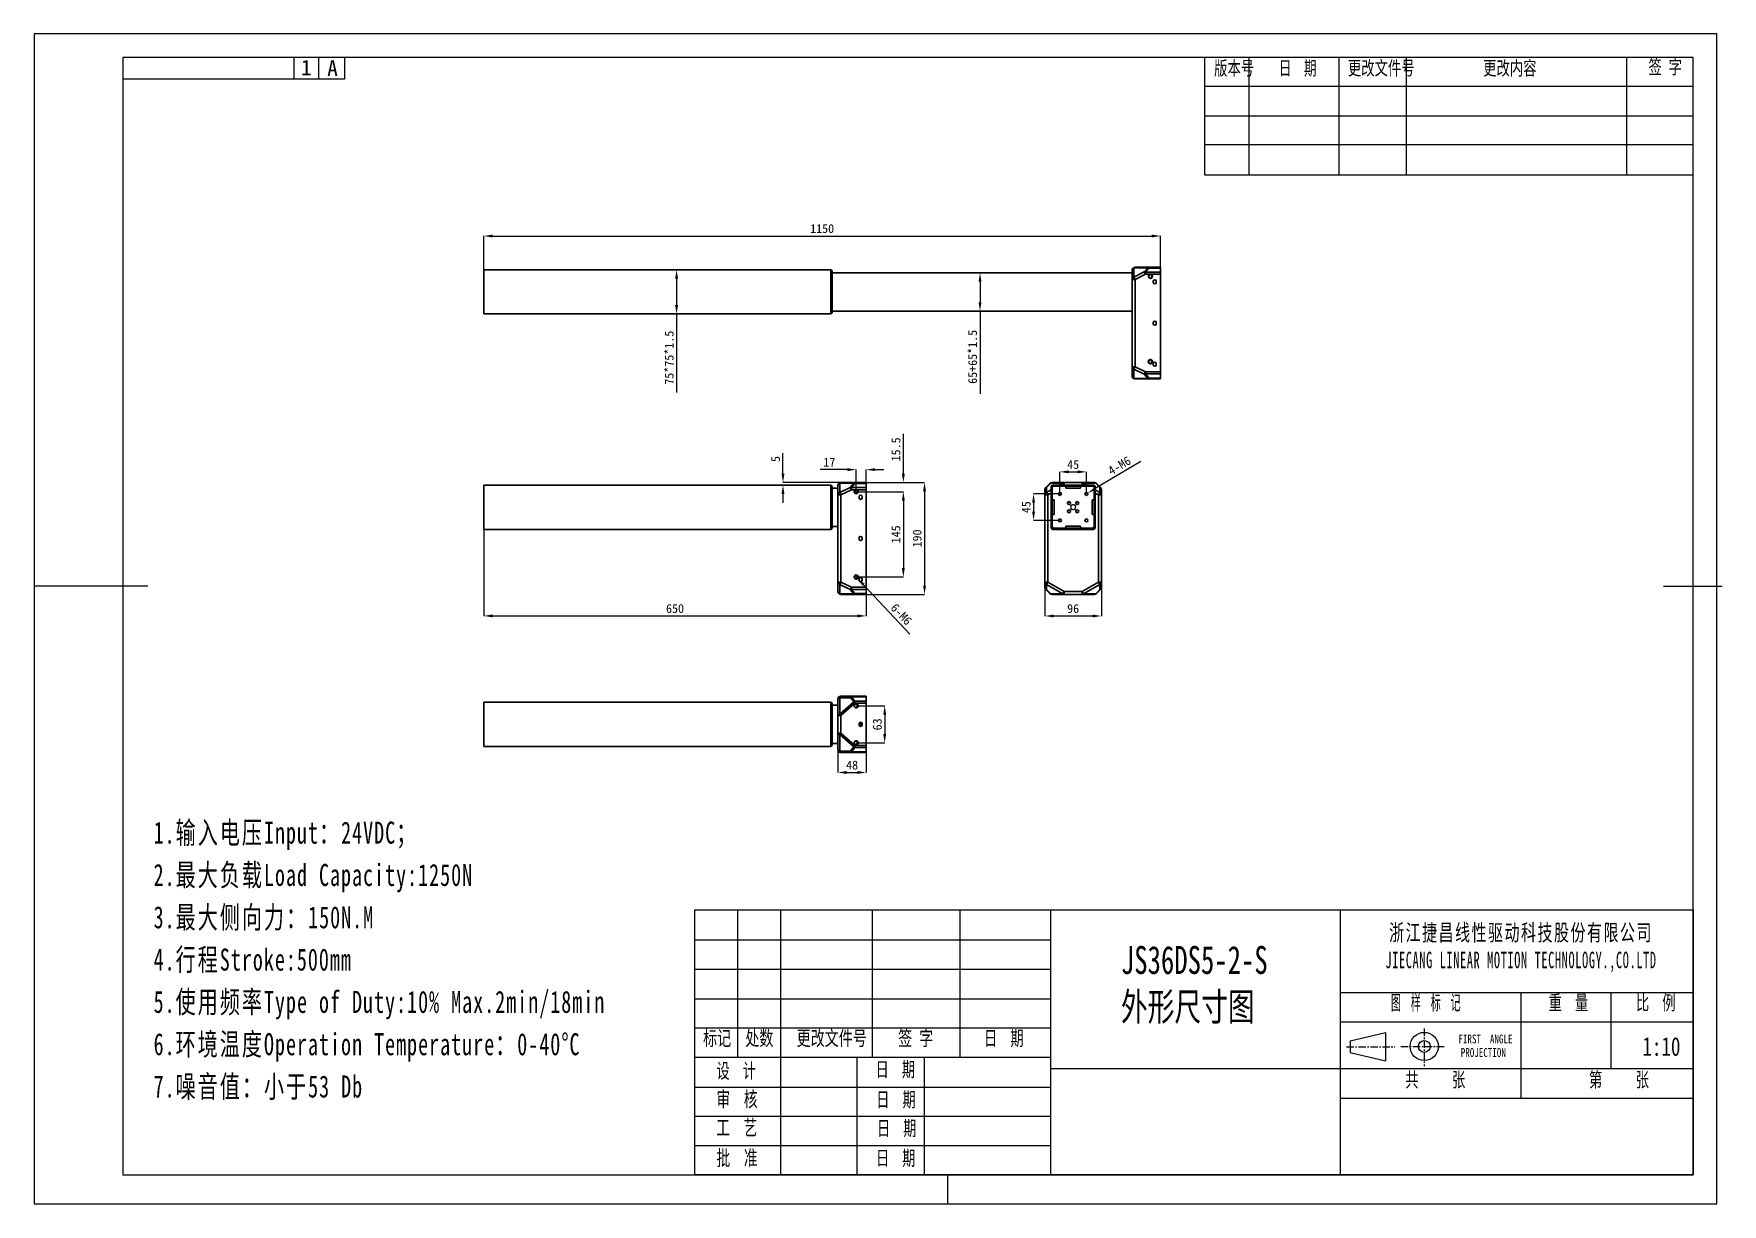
# Model space of a CAD drawing. Header units: millimetres. Extents: x -1 to 2869, y -1 to 1989.
import ezdxf

# ---------------------------------------------------------------- set-up
doc = ezdxf.new("R2010")
doc.units = ezdxf.units.MM
doc.linetypes.add('CENTER', pattern=[10.16, 6.35, -1.27, 1.27, -1.27])
doc.linetypes.add('CENTERX2', pattern=[20.32, 12.7, -2.54, 2.54, -2.54])
doc.layers.get('0').update_dxf_attribs({"lineweight": 18})
for name, color, linetype, lineweight in [('1粗实线层', 7, 'Continuous', 25), ('CAXA4', 3, 'Continuous', 25), ('D9-INNER-SIMDXF_CONTINUOUS_LINE', 7, 'Continuous', 18), ('DS5外管590MM_DXF_CONTINUOUS_LINE', 7, 'Continuous', 18), ('中管_DXF_CONTINUOUS_LINE', 7, 'Continuous', 18), ('外管保持架新_DXF_CONTINUOUS_LINE', 7, 'Continuous', 18), ('常规3MM底盒_DXF_CONTINUOUS_LINE', 7, 'Continuous', 18), ('新顶板_DXF_CONTINUOUS_LINE', 7, 'Continuous', 18)]:
    doc.layers.add(name, color=color, linetype=linetype, lineweight=lineweight)
doc.styles.add('SLDTEXTSTYLE1', font='', dxfattribs={"width": 0.7})
doc.styles.add('SLDTEXTSTYLE2', font='', dxfattribs={"width": 0.75})
doc.styles.add('SLDTEXTSTYLE3', font='', dxfattribs={"width": 0.666667})
doc.styles.add('SLDTEXTSTYLE4', font='', dxfattribs={"width": 0.65625})
doc.styles.add('SLDTEXTSTYLE5', font='', dxfattribs={"width": 0.496589})
doc.styles.add('标准', font='', dxfattribs={"width": 0.667})
doc.styles.get('SLDTEXTSTYLE1').set_extended_font_data('宋体')
doc.styles.get('SLDTEXTSTYLE2').set_extended_font_data('宋体')
doc.styles.get('SLDTEXTSTYLE3').set_extended_font_data('宋体')
doc.styles.get('SLDTEXTSTYLE4').set_extended_font_data('宋体')
doc.styles.get('SLDTEXTSTYLE5').set_extended_font_data('宋体')
doc.styles.get('标准').set_extended_font_data('宋体')
doc.dimstyles.get("Standard").update_dxf_attribs({"dimtxt": 15, "dimasz": 15, "dimexe": 0.18, "dimexo": 0.0625, "dimgap": 5, "dimtad": 1, "dimdec": 0, "dimzin": 0, "dimdsep": 46, "dimtxsty": 'Standard', "dimcen": 0.09, "dimdle": 30, "dimadec": 0, "dimazin": 0, "dimtfac": 1, "dimtdec": 4, "dimtofl": 0, "dimtmove": 0, "dimatfit": 3, "dimfxl": 1, "dimtolj": 1, "dimarcsym": 0})

msp = doc.modelspace()

# ---------------------------------------------------------------- texts
at = {"color": 7, "linetype": 'Continuous', "lineweight": 0, "char_height": 26.5, "attachment_point": 1}
for s, insert, width in [('1', (453.5, 1944.9), 21.581), ('A', (498.2, 1943.9), 35.77)]:
    msp.add_mtext(s, dxfattribs=dict(at, insert=insert, width=width))
at = {"color": 7, "linetype": 'Continuous', "lineweight": -2, "char_height": 23.81, "attachment_point": 1}
for s, insert, width, style in [('版本号', (2005.7, 1942.6), 138.006, 'SLDTEXTSTYLE1'), ('日  期', (2115.9, 1942.6), 121.698, 'SLDTEXTSTYLE4'), ('更改文件号', (2233, 1942.8), 232.99, 'SLDTEXTSTYLE1'), ('更改内容', (2462.9, 1942.6), 185.871, 'SLDTEXTSTYLE1'), ('签 字', (2744.1, 1944.6), 115.098, 'SLDTEXTSTYLE1')]:
    msp.add_mtext(s, dxfattribs=dict(at, insert=insert, width=width, style=style))
at = {"linetype": 'CENTER', "insert": (2527.4, 434.4), "char_height": 28, "width": 944.193, "attachment_point": 5}
msp.add_mtext('{\\W0.7;\\T1.1;\\C0;浙江捷昌线性驱动科技股份有限公司\\P\\W0.55;JIECANG LINEAR MOTION TECHNOLOGY.,CO.LTD}', dxfattribs=at)
at = {"color": 7, "linetype": 'Continuous', "insert": (1847.3, 438.5), "char_height": 47.625, "width": 515.521, "attachment_point": 1, "style": 'SLDTEXTSTYLE1'}
msp.add_mtext('JS36DS5-2-S\\P外形尺寸图', dxfattribs=at)
at = {"color": 7, "linetype": 'Continuous', "lineweight": 0, "attachment_point": 1}
for s, insert, char_height, width, style in [('图  样  标  记', (2306.3, 354.7), 25, 242.053, 'SLDTEXTSTYLE5'), ('重  量', (2574.4, 354.7), 25, 136.933, 'SLDTEXTSTYLE4'), ('比  例', (2722.9, 354.7), 25, 129.967, 'SLDTEXTSTYLE4'), ('标记', (1137.1, 294.2), 25, 95.615, 'SLDTEXTSTYLE1'), ('处数', (1208.8, 294.2), 25, 95.028, 'SLDTEXTSTYLE1'), ('更改文件号', (1296.1, 294.2), 25, 244.609, 'SLDTEXTSTYLE1'), ('签 字', (1468.7, 294.2), 25, 120.838, 'SLDTEXTSTYLE1'), ('日  期', (1614.7, 294.2), 25, 127.767, 'SLDTEXTSTYLE4'), ('FIRST  ANGLE', (2421, 287.9), 15, 191.313, 'SLDTEXTSTYLE2'), ('PROJECTION', (2425, 264.9), 15, 159.888, 'SLDTEXTSTYLE2'), ('设  计', (1159.9, 238.7), 25, 136.199, 'SLDTEXTSTYLE4'), ('日  期', (1430.3, 241.2), 25, 127.767, 'SLDTEXTSTYLE4'), ('共     张', (2330.6, 223.8), 25, 210.801, 'SLDTEXTSTYLE3'), ('第     张', (2642.8, 223.8), 25, 210.615, 'SLDTEXTSTYLE3'), ('审  核', (1159.9, 191.2), 26, 139.169, 'SLDTEXTSTYLE4'), ('日  期', (1431.4, 190), 25, 127.767, 'SLDTEXTSTYLE4'), ('工  艺', (1159.3, 142.8), 26, 140.885, 'SLDTEXTSTYLE4'), ('日  期', (1432.6, 141.1), 25, 127.767, 'SLDTEXTSTYLE4'), ('批  准', (1159.9, 91.2), 26, 142.41, 'SLDTEXTSTYLE4'), ('日  期', (1430.9, 90.5), 25, 127.767, 'SLDTEXTSTYLE4')]:
    msp.add_mtext(s, dxfattribs=dict(at, insert=insert, char_height=char_height, width=width, style=style))
at = {"color": 7, "insert": (2733.6, 283.5), "char_height": 31.75, "width": 125.049, "attachment_point": 1, "style": 'SLDTEXTSTYLE2'}
msp.add_mtext('1:10', dxfattribs=at)
at = {"layer": 'CAXA4', "color": 0, "linetype": 'Continuous', "insert": (203.1, 649.9), "char_height": 37.5, "width": 1589.006, "attachment_point": 1, "line_spacing_factor": 1.15057, "style": '标准'}
msp.add_mtext('\\T1.1;1.输入电压Input：24VDC；\\P2.最大负载Load Capacity:1250N\\P3.最大侧向力：150N.M\\P4.行程Stroke:500mm\\P5.使用频率Type of Duty:10% Max.2min/18min\\P6.环境温度Operation Temperature：0-40%%DC\\P7.噪音值：小于53 Db', dxfattribs=at)

# ---------------------------------------------------------------- blocks, each defined once
blk = doc.blocks.new('*X3')
at = {"layer": '1粗实线层', "lineweight": 15}
for points in [[(779.4, 1647.8), (779.4, 1642.8), (764.4, 1645.3)], [(1899.4, 1642.8), (1899.4, 1647.8), (1914.4, 1645.3)]]:
    blk.add_hatch(color=0, dxfattribs=at).paths.add_polyline_path(points, flags=0)
at = {"layer": '1粗实线层', "color": 0, "lineweight": -2}
for p, q in [((764.4, 1569.1), (764.4, 1645.5)), ((779.4, 1645.3), (1899.4, 1645.3)), ((1914.4, 1569.1), (1914.4, 1645.5))]:
    blk.add_line(p, q, dxfattribs=at)
at = {"layer": '1粗实线层', "color": 0, "lineweight": 15, "insert": (1339.4, 1657.8), "char_height": 15, "width": 78.771, "attachment_point": 5}
blk.add_mtext('1150', dxfattribs=at)
blk = doc.blocks.new('*X4')
at = {"layer": '1粗实线层', "lineweight": 15}
for points in [[(1094.5, 1572.8), (1089.5, 1572.8), (1092, 1587.8)], [(1089.5, 1527.8), (1094.5, 1527.8), (1092, 1512.8)]]:
    blk.add_hatch(color=0, dxfattribs=at).paths.add_polyline_path(points, flags=0)
at = {"layer": '1粗实线层', "color": 0, "lineweight": -2}
for p, q in [((1102.6, 1587.8), (1091.8, 1587.8)), ((1092, 1572.8), (1092, 1527.8)), ((1102.6, 1512.8), (1091.8, 1512.8)), ((1092, 1512.8), (1092, 1379.2))]:
    blk.add_line(p, q, dxfattribs=at)
at = {"layer": '1粗实线层', "color": 0, "lineweight": 15, "insert": (1079.5, 1438.5), "char_height": 15, "width": 187.709, "attachment_point": 5, "rotation": 90}
blk.add_mtext('75*75*1.5', dxfattribs=at)
blk = doc.blocks.new('*X5')
at = {"layer": '1粗实线层', "lineweight": 15}
for points in [[(1610.3, 1567.8), (1605.3, 1567.8), (1607.8, 1582.8)], [(1605.3, 1532.8), (1610.3, 1532.8), (1607.8, 1517.8)]]:
    blk.add_hatch(color=0, dxfattribs=at).paths.add_polyline_path(points, flags=0)
at = {"layer": '1粗实线层', "color": 0, "lineweight": -2}
for p, q in [((1556.9, 1582.8), (1608, 1582.8)), ((1607.8, 1567.8), (1607.8, 1532.8)), ((1556.9, 1517.8), (1608, 1517.8)), ((1607.8, 1517.8), (1607.8, 1377))]:
    blk.add_line(p, q, dxfattribs=at)
at = {"layer": '1粗实线层', "color": 0, "lineweight": 15, "insert": (1595.3, 1439.9), "char_height": 15, "width": 188.38, "attachment_point": 5, "rotation": 90}
blk.add_mtext('65+65*1.5', dxfattribs=at)
blk = doc.blocks.new('*X6')
at = {"layer": '1粗实线层', "lineweight": 15}
for points in [[(779.4, 1002), (779.4, 997), (764.4, 999.5)], [(1399.4, 997), (1399.4, 1002), (1414.4, 999.5)]]:
    blk.add_hatch(color=0, dxfattribs=at).paths.add_polyline_path(points, flags=0)
at = {"layer": '1粗实线层', "color": 0, "lineweight": -2}
for p, q in [((764.4, 1184.1), (764.4, 999.3)), ((1414.4, 1036.1), (1414.4, 999.3)), ((779.4, 999.5), (1399.4, 999.5))]:
    blk.add_line(p, q, dxfattribs=at)
at = {"layer": '1粗实线层', "color": 0, "lineweight": 15, "insert": (1089.4, 1012), "char_height": 15, "width": 60.168, "attachment_point": 5}
blk.add_mtext('650', dxfattribs=at)
blk = doc.blocks.new('*X7')
at = {"layer": '1粗实线层', "lineweight": 15}
blk.add_hatch(color=0, dxfattribs=at).paths.add_polyline_path([(1411.6, 1054.2), (1407.9, 1050.8), (1399.5, 1063.5)], flags=0)
at = {"layer": '1粗实线层', "color": 0, "lineweight": -2}
for p, q in [((1397.3, 1065.7), (1397.5, 1065.7)), ((1397.4, 1065.6), (1397.4, 1065.7)), ((1488.7, 968.5), (1409.7, 1052.5))]:
    blk.add_line(p, q, dxfattribs=at)
at = {"layer": '1粗实线层', "color": 0, "lineweight": 15, "insert": (1474.1, 1002.3), "char_height": 15, "width": 81.62, "attachment_point": 5, "rotation": 313.2281}
blk.add_mtext('6-M6', dxfattribs=at)
blk = doc.blocks.new('*X8')
at = {"layer": '1粗实线层', "lineweight": 15}
for points in [[(1480, 1195.7), (1475, 1195.7), (1477.5, 1210.7)], [(1475, 1080.7), (1480, 1080.7), (1477.5, 1065.7)]]:
    blk.add_hatch(color=0, dxfattribs=at).paths.add_polyline_path(points, flags=0)
at = {"layer": '1粗实线层', "color": 0, "lineweight": -2}
for p, q in [((1397.5, 1210.7), (1477.7, 1210.7)), ((1477.5, 1195.7), (1477.5, 1080.7)), ((1397.4, 1065.7), (1477.7, 1065.7))]:
    blk.add_line(p, q, dxfattribs=at)
at = {"layer": '1粗实线层', "color": 0, "lineweight": 15, "insert": (1465, 1138.2), "char_height": 15, "width": 56.816, "attachment_point": 5, "rotation": 90}
blk.add_mtext('145', dxfattribs=at)
blk = doc.blocks.new('*X9')
at = {"layer": '1粗实线层', "lineweight": 15}
for points in [[(1516, 1211.2), (1511, 1211.2), (1513.5, 1226.2)], [(1511, 1051.2), (1516, 1051.2), (1513.5, 1036.2)]]:
    blk.add_hatch(color=0, dxfattribs=at).paths.add_polyline_path(points, flags=0)
at = {"layer": '1粗实线层', "color": 0, "lineweight": -2}
for p, q in [((1414.5, 1226.2), (1513.7, 1226.2)), ((1513.5, 1211.2), (1513.5, 1051.2)), ((1414.5, 1036.2), (1513.7, 1036.2))]:
    blk.add_line(p, q, dxfattribs=at)
at = {"layer": '1粗实线层', "color": 0, "lineweight": 15, "insert": (1501, 1131.2), "char_height": 15, "width": 57.318, "attachment_point": 5, "rotation": 90}
blk.add_mtext('190', dxfattribs=at)
blk = doc.blocks.new('*X10')
at = {"layer": '1粗实线层', "lineweight": 15}
for points in [[(1382.4, 1245.7), (1382.4, 1250.7), (1397.4, 1248.2)], [(1429.4, 1250.7), (1429.4, 1245.7), (1414.4, 1248.2)]]:
    blk.add_hatch(color=0, dxfattribs=at).paths.add_polyline_path(points, flags=0)
at = {"layer": '1粗实线层', "color": 0, "lineweight": -2}
for p, q in [((1382.4, 1248.2), (1336, 1248.2)), ((1397.4, 1210.7), (1397.4, 1248.4)), ((1414.4, 1210.7), (1414.4, 1248.4)), ((1429.4, 1248.2), (1444.4, 1248.2))]:
    blk.add_line(p, q, dxfattribs=at)
at = {"layer": '1粗实线层', "color": 0, "lineweight": 15, "insert": (1351.7, 1260.7), "char_height": 15, "width": 35.531, "attachment_point": 5}
blk.add_mtext('17', dxfattribs=at)
blk = doc.blocks.new('*X11')
at = {"layer": '1粗实线层', "lineweight": 15}
for points in [[(1270.4, 1241.2), (1275.4, 1241.2), (1272.9, 1226.2)], [(1275.4, 1206.7), (1270.4, 1206.7), (1272.9, 1221.7)]]:
    blk.add_hatch(color=0, dxfattribs=at).paths.add_polyline_path(points, flags=0)
at = {"layer": '1粗实线层', "color": 0, "lineweight": -2}
for p, q in [((1272.9, 1241.2), (1272.9, 1276.2)), ((1382.6, 1226.2), (1272.7, 1226.2)), ((1353.3, 1221.7), (1272.7, 1221.7)), ((1272.9, 1206.7), (1272.9, 1191.7))]:
    blk.add_line(p, q, dxfattribs=at)
at = {"layer": '1粗实线层', "color": 0, "lineweight": 15, "insert": (1260.4, 1266.2), "char_height": 15, "width": 29.33, "attachment_point": 5, "rotation": 90}
blk.add_mtext('5', dxfattribs=at)
blk = doc.blocks.new('*X12')
at = {"layer": '1粗实线层', "lineweight": 15}
for points in [[(1475, 1241.2), (1480, 1241.2), (1477.5, 1226.2)], [(1480, 1195.7), (1475, 1195.7), (1477.5, 1210.7)]]:
    blk.add_hatch(color=0, dxfattribs=at).paths.add_polyline_path(points, flags=0)
at = {"layer": '1粗实线层', "color": 0, "lineweight": -2}
for p, q in [((1477.5, 1241.2), (1477.5, 1309.1)), ((1397.5, 1226.2), (1477.7, 1226.2)), ((1397.5, 1210.7), (1477.7, 1210.7)), ((1477.5, 1195.7), (1477.5, 1180.7))]:
    blk.add_line(p, q, dxfattribs=at)
at = {"layer": '1粗实线层', "color": 0, "lineweight": 15, "insert": (1465, 1282.6), "char_height": 15, "width": 78.268, "attachment_point": 5, "rotation": 90}
blk.add_mtext('15.5', dxfattribs=at)
blk = doc.blocks.new('*X13')
at = {"layer": '1粗实线层', "lineweight": 15}
for points in [[(1758.6, 1246.9), (1758.6, 1241.9), (1743.6, 1244.4)], [(1773.6, 1241.9), (1773.6, 1246.9), (1788.6, 1244.4)]]:
    blk.add_hatch(color=0, dxfattribs=at).paths.add_polyline_path(points, flags=0)
at = {"layer": '1粗实线层', "color": 0, "lineweight": -2}
for p, q in [((1743.6, 1207), (1743.6, 1244.6)), ((1758.6, 1244.4), (1773.6, 1244.4)), ((1788.6, 1207), (1788.6, 1244.6))]:
    blk.add_line(p, q, dxfattribs=at)
at = {"layer": '1粗实线层', "color": 0, "lineweight": 15, "insert": (1766.1, 1256.9), "char_height": 15, "width": 38.715, "attachment_point": 5}
blk.add_mtext('45', dxfattribs=at)
blk = doc.blocks.new('*X14')
at = {"layer": '1粗实线层', "lineweight": 15}
for points in [[(1701.3, 1192), (1696.3, 1192), (1698.8, 1207)], [(1696.3, 1176.9), (1701.3, 1176.9), (1698.8, 1161.9)]]:
    blk.add_hatch(color=0, dxfattribs=at).paths.add_polyline_path(points, flags=0)
at = {"layer": '1粗实线层', "color": 0, "lineweight": -2}
for p, q in [((1743.6, 1207), (1698.7, 1207)), ((1698.8, 1192), (1698.8, 1176.9)), ((1743.6, 1161.9), (1698.7, 1161.9))]:
    blk.add_line(p, q, dxfattribs=at)
at = {"layer": '1粗实线层', "color": 0, "lineweight": 15, "insert": (1686.3, 1184.4), "char_height": 15, "width": 38.715, "attachment_point": 5, "rotation": 90}
blk.add_mtext('45', dxfattribs=at)
blk = doc.blocks.new('*X15')
at = {"layer": '1粗实线层', "lineweight": 15}
for points in [[(1733.1, 1001.9), (1733.1, 996.9), (1718.1, 999.4)], [(1799.1, 996.9), (1799.1, 1001.9), (1814.1, 999.4)]]:
    blk.add_hatch(color=0, dxfattribs=at).paths.add_polyline_path(points, flags=0)
at = {"layer": '1粗实线层', "color": 0, "lineweight": -2}
for p, q in [((1718.1, 1059), (1718.1, 999.2)), ((1814.1, 1059), (1814.1, 999.2)), ((1733.1, 999.4), (1799.1, 999.4))]:
    blk.add_line(p, q, dxfattribs=at)
at = {"layer": '1粗实线层', "color": 0, "lineweight": 15, "insert": (1766.1, 1011.9), "char_height": 15, "width": 38.883, "attachment_point": 5}
blk.add_mtext('96', dxfattribs=at)
blk = doc.blocks.new('*X16')
at = {"layer": '1粗实线层', "lineweight": 15}
for points in [[(1381.4, 735.9), (1381.4, 730.9), (1366.4, 733.4)], [(1399.4, 730.9), (1399.4, 735.9), (1414.4, 733.4)]]:
    blk.add_hatch(color=0, dxfattribs=at).paths.add_polyline_path(points, flags=0)
at = {"layer": '1粗实线层', "color": 0, "lineweight": -2}
for p, q in [((1366.4, 772.1), (1366.4, 733.2)), ((1414.4, 772.1), (1414.4, 733.2)), ((1381.4, 733.4), (1399.4, 733.4))]:
    blk.add_line(p, q, dxfattribs=at)
at = {"layer": '1粗实线层', "color": 0, "lineweight": 15, "insert": (1390.4, 745.9), "char_height": 15, "width": 38.883, "attachment_point": 5}
blk.add_mtext('48', dxfattribs=at)
blk = doc.blocks.new('*X17')
at = {"layer": '1粗实线层', "lineweight": 15}
for points in [[(1448.3, 831.7), (1443.3, 831.7), (1445.8, 846.7)], [(1443.3, 798.7), (1448.3, 798.7), (1445.8, 783.7)]]:
    blk.add_hatch(color=0, dxfattribs=at).paths.add_polyline_path(points, flags=0)
at = {"layer": '1粗实线层', "color": 0, "lineweight": -2}
for p, q in [((1397.5, 846.7), (1446, 846.7)), ((1445.8, 831.7), (1445.8, 798.7)), ((1397.5, 783.7), (1446, 783.7))]:
    blk.add_line(p, q, dxfattribs=at)
at = {"layer": '1粗实线层', "color": 0, "lineweight": 15, "insert": (1433.3, 815.2), "char_height": 15, "width": 38.212, "attachment_point": 5, "rotation": 90}
blk.add_mtext('63', dxfattribs=at)
blk = doc.blocks.new('*X18')
at = {"layer": '1粗实线层', "lineweight": 15}
blk.add_hatch(color=0, dxfattribs=at).paths.add_polyline_path([(1802.4, 1218), (1805, 1213.7), (1790.8, 1208.2)], flags=0)
at = {"layer": '1粗实线层', "color": 0, "lineweight": -2}
for p, q in [((1880.9, 1262), (1803.7, 1215.9)), ((1788.6, 1206.8), (1788.6, 1207)), ((1788.6, 1206.9), (1788.7, 1206.9))]:
    blk.add_line(p, q, dxfattribs=at)
at = {"layer": '1粗实线层', "color": 0, "lineweight": 15, "insert": (1844.7, 1255), "char_height": 15, "width": 85.713, "attachment_point": 5, "rotation": 30.8578}
blk.add_mtext('4-M6', dxfattribs=at)

# ---------------------------------------------------------------- dimensions: what is measured, and where the dimension line sits
at = {"layer": '1粗实线层', "lineweight": 15}
for base, p1, p2, picture, middle in [((1914.4, 1645.3), (764.4, 1569), (1914.4, 1569), '*X3', (1339.4, 1657.8)), ((1788.6, 1244.4), (1743.6, 1206.9), (1788.6, 1206.9), '*X13', (1766.1, 1256.9)), ((1414.4, 999.5), (764.4, 1184.2), (1414.4, 1036.2), '*X6', (1089.4, 1012)), ((1814.1, 999.4), (1718.1, 1059), (1814.1, 1059), '*X15', (1766.1, 1011.9)), ((1414.4, 733.4), (1366.4, 772.2), (1414.4, 772.2), '*X16', (1390.4, 745.9))]:
    dim = msp.add_linear_dim(base=base, p1=p1, p2=p2, dimstyle='Standard', override={"dimscale": 1, "dimsah": 1, "dimtzin": 0}, dxfattribs=at)
    dim.commit()
    dim.dimension.update_dxf_attribs({"geometry": picture, "text_midpoint": middle})
for base, p1, p2, text, picture, middle in [((1092, 1512.8), (1102.7, 1587.8), (1102.7, 1512.8), '<>*75*1.5', '*X4', (1092, 1438.5)), ((1477.5, 1210.7), (1397.4, 1226.2), (1397.4, 1210.7), '15.5', '*X12', (1477.5, 1282.6))]:
    dim = msp.add_linear_dim(base=base, p1=p1, p2=p2, angle=270, text=text, dimstyle='Standard', override={"dimscale": 1, "dimsah": 1, "dimtzin": 0}, dxfattribs=at)
    dim.commit()
    dim.dimension.update_dxf_attribs({"geometry": picture, "text_midpoint": middle, "dimtype": 160})
dim = msp.add_linear_dim(base=(1607.8, 1517.8), p1=(1556.8, 1582.8), p2=(1556.8, 1517.8), angle=270, text='<>+65*1.5', dimstyle='Standard', override={"dimscale": 1, "dimsah": 1, "dimtzin": 0}, dxfattribs=at)
dim.commit()
dim.dimension.update_dxf_attribs({"geometry": '*X5', "text_midpoint": (1595.3, 1439.9)})
for base, p1, p2, angle, picture, middle in [((1272.8991756, 1221.65049), (1382.648911, 1226.15049), (1353.3676045, 1221.65049), 270, '*X11', (1272.8991756, 1266.15049)), ((1414.4, 1248.2), (1397.4, 1210.7), (1414.4, 1210.7), 0, '*X10', (1351.7, 1248.2)), ((1477.5, 1065.7), (1397.4, 1210.7), (1397.3, 1065.7), 270, '*X8', (1477.5, 1138.2))]:
    dim = msp.add_linear_dim(base=base, p1=p1, p2=p2, angle=angle, dimstyle='Standard', override={"dimscale": 1, "dimsah": 1, "dimtzin": 0}, dxfattribs=at)
    dim.commit()
    dim.dimension.update_dxf_attribs({"geometry": picture, "text_midpoint": middle, "dimtype": 160})
for p1, p2, text, picture, middle in [((1786.5, 1205.6), (1790.8, 1208.2), '4-M6', '*X18', (1851.2, 1244.2)), ((1395.4, 1067.8), (1399.5, 1063.5), '6-M6', '*X7', (1465, 993.8))]:
    dim = msp.add_diameter_dim_2p(p1=p1, p2=p2, text=text, dimstyle='Standard', override={"dimscale": 1, "dimpost": '%%C<>', "dimsah": 1, "dimtzin": 0}, dxfattribs=at)
    dim.commit()
    dim.dimension.update_dxf_attribs({"geometry": picture, "text_midpoint": middle, "dimtype": 163})
for base, p1, p2, picture, middle in [((1513.5, 1036.2), (1414.4, 1226.2), (1414.4, 1036.2), '*X9', (1501, 1131.2)), ((1698.8, 1161.9), (1743.6, 1207), (1743.6, 1161.9), '*X14', (1686.3, 1184.4)), ((1445.8, 783.7), (1397.4, 846.7), (1397.4, 783.7), '*X17', (1433.3, 815.2))]:
    dim = msp.add_linear_dim(base=base, p1=p1, p2=p2, angle=270, dimstyle='Standard', override={"dimscale": 1, "dimsah": 1, "dimtzin": 0}, dxfattribs=at)
    dim.commit()
    dim.dimension.update_dxf_attribs({"geometry": picture, "text_midpoint": middle})

# ---------------------------------------------------------------- linework, layer by layer
at = {"color": 7, "linetype": 'Continuous', "lineweight": 0}
for p, q in [((2860, 1989.1), (0, 1989.1)), ((0, 1989.1), (0, 0)), ((2860, 0), (2860, 1989.1)), ((441.4, 1948.9), (441.4, 1912.1)), ((483.3, 1949.2), (483.3, 1912.1)), ((527.3, 1948.9), (527.3, 1912.1)), ((1990.2, 1748.9), (1990.2, 1948.9)), ((2065.5, 1748.9), (2065.5, 1948.9)), ((2218.1, 1748.9), (2218.1, 1948.9)), ((2332.5, 1748.9), (2332.5, 1948.9)), ((2707.3, 1748.9), (2707.3, 1948.9)), ((527.3, 1912.1), (151, 1912.1)), ((2820, 1899.5), (1990.2, 1899.5)), ((2820, 1848.9), (1990.2, 1848.9)), ((2820, 1800.1), (1990.2, 1800.1)), ((2819.3, 1748.9), (1990.2, 1748.9)), ((-0.6, 1050.4), (193, 1050.4)), ((2869.4, 1049.5), (2769.4, 1049.5)), ((1122.3, 499.7), (2819.9, 499.7)), ((1122.3, 499.7), (1122.3, 49.7)), ((1196.3, 249.5), (1196.3, 499.5)), ((1268.9, 499.5), (1268.9, 49.5)), ((1424.8, 249.5), (1424.8, 499.5)), ((1573.3, 499.7), (1573.4, 249.5)), ((1727.5, 500), (1727.5, 50)), ((2219.9, 499.7), (2219.9, 49.7)), ((2819.9, 499.7), (2819.9, 49.7)), ((1122.3, 448.7), (1727.5, 448.7)), ((1122.3, 399.1), (1727.5, 399.1)), ((1122.3, 348.7), (1727.5, 348.7)), ((2219.4, 359.5), (2819.4, 359.5)), ((2527, 359.5), (2527, 179.5)), ((2679.9, 359.5), (2679.9, 229.5)), ((1122.3, 299.3), (1727.5, 299.3)), ((2219.4, 309.5), (2819.4, 309.5)), ((2237.1, 277.2), (2297.1, 291.2)), ((2297.1, 291.2), (2297.1, 243.2)), ((2237.1, 277.2), (2237.1, 257.2)), ((2237.1, 277.2), (2237.1, 257.2)), ((1122.3, 249.5), (1727.5, 249.5)), ((1398.7, 249.5), (1398.7, 49.5)), ((1512.6, 249.5), (1512.6, 49.5)), ((1727.5, 230), (2319.9, 230)), ((2237.1, 257.2), (2297.1, 243.2)), ((2319.9, 230), (2819.9, 230)), ((1122.3, 198.4), (1727.5, 198.4)), ((2219.9, 179.7), (2819.9, 179.7)), ((1122.3, 149.1), (1727.5, 149.1)), ((1122.3, 99.1), (1727.5, 99.1)), ((2819.9, 49.7), (1122.3, 49.7)), ((1552.9, -0.5), (1552.9, 49.5)), ((0, 0), (2860, 0))]:
    msp.add_line(p, q, dxfattribs=at)
at = {"color": 7, "linetype": 'Continuous', "lineweight": 15}
for p, q in [((2819.9, 1948.9), (151, 1948.9)), ((151, 1948.9), (151, 49.7)), ((2819.9, 49.7), (2819.9, 1948.9)), ((151, 49.7), (2819.9, 49.7))]:
    msp.add_line(p, q, dxfattribs=at)
at = {"color": 7, "linetype": 'CENTERX2', "lineweight": 0}
for p, q in [((2362.9, 298.1), (2362.9, 233.9)), ((2230.7, 267.2), (2313.1, 267.2)), ((2323, 267.6), (2398.1, 267.6))]:
    msp.add_line(p, q, dxfattribs=at)
at = {"color": 7, "linetype": 'Continuous', "lineweight": 0}
for radius in [24, 10]:
    msp.add_circle((2362.9, 267.6), radius, dxfattribs=at)
at = {"layer": 'D9-INNER-SIMDXF_CONTINUOUS_LINE', "color": 7, "linetype": 'Continuous', "lineweight": 30}
for p, q in [((1402.6, 816.1), (1402.6, 814.2)), ((1402.6, 814.2), (1402.6, 814.1)), ((1405.6, 811.9), (1405.6, 818.4)), ((1407.3, 814.2), (1407.3, 816.2))]:
    msp.add_line(p, q, dxfattribs=at)
msp.add_lwpolyline([(1402.6, 816.2), (1402.6, 816.2), (1402.6, 816.1), (1402.6, 816.1)], dxfattribs=at)
for centre, start, end in [((1404.9, 816.2), 0, 179.6694), ((1404.9, 814.2), 180.1042, 360)]:
    msp.add_arc(centre, 2.35, start, end, dxfattribs=at)
at = {"layer": 'DS5外管590MM_DXF_CONTINUOUS_LINE', "color": 7, "linetype": 'Continuous', "lineweight": 30}
for p, q in [((1354.4, 1587.8), (764.4, 1587.8)), ((764.4, 1512.8), (764.4, 1587.8)), ((1354.4, 1512.8), (1354.4, 1587.8)), ((764.4, 1512.8), (1354.4, 1512.8)), ((764.4, 1146.7), (764.4, 1221.7)), ((1354.4, 1221.7), (764.4, 1221.7)), ((1354.4, 1146.7), (1354.4, 1221.7)), ((1728.6, 1218.7), (1728.6, 1149.7)), ((1730.1, 1218.7), (1730.1, 1149.7)), ((1800.6, 1221.7), (1731.6, 1221.7)), ((1800.6, 1220.2), (1731.6, 1220.2)), ((1802.1, 1149.7), (1802.1, 1218.7)), ((1803.6, 1149.7), (1803.6, 1218.7)), ((1731.6, 1148.2), (1800.6, 1148.2)), ((764.4, 1146.7), (1354.4, 1146.7)), ((1731.6, 1146.7), (1800.6, 1146.7)), ((764.4, 777.7), (764.4, 852.7)), ((1354.4, 852.7), (764.4, 852.7)), ((1354.4, 777.7), (1354.4, 852.7)), ((764.4, 777.7), (1354.4, 777.7))]:
    msp.add_line(p, q, dxfattribs=at)
for centre, radius, start, end in [((1731.6, 1218.7), 3, 90, 180), ((1731.6, 1218.7), 1.5, 90, 180), ((1800.6, 1218.7), 3, 360, 90), ((1800.6, 1218.7), 1.5, 360, 90), ((1731.6, 1149.7), 3, 180, 270), ((1731.6, 1149.7), 1.5, 180, 270), ((1800.6, 1149.7), 3, 270, 360), ((1800.6, 1149.7), 1.5, 270, 360)]:
    msp.add_arc(centre, radius, start, end, dxfattribs=at)
at = {"layer": '中管_DXF_CONTINUOUS_LINE', "color": 7, "linetype": 'Continuous', "lineweight": 30}
for p, q in [((1866.4, 1582.8), (1356.4, 1582.8)), ((1866.4, 1582.8), (1866.4, 1577.3)), ((1356.4, 1517.8), (1866.4, 1517.8)), ((1366.4, 1216.7), (1356.4, 1216.7)), ((1366.4, 1216.7), (1366.4, 1211.2)), ((1356.4, 1151.7), (1366.4, 1151.7)), ((1366.4, 847.7), (1356.4, 847.7)), ((1366.4, 847.7), (1366.4, 838.2)), ((1356.4, 782.7), (1366.4, 782.7)), ((1366.4, 792.1), (1366.4, 782.7))]:
    msp.add_line(p, q, dxfattribs=at)
at = {"layer": '外管保持架新_DXF_CONTINUOUS_LINE', "color": 7, "linetype": 'Continuous', "lineweight": 30}
for p, q in [((1354.9, 1587.8), (1354.4, 1587.8)), ((1354.4, 1515.9), (1354.4, 1584.6)), ((1354.9, 1587.8), (1354.9, 1512.8)), ((1356.4, 1585.3), (1354.9, 1587.8)), ((1356.4, 1515.3), (1356.4, 1585.3)), ((1354.4, 1512.8), (1354.9, 1512.8)), ((1354.9, 1512.8), (1356.4, 1515.3)), ((1354.9, 1221.7), (1354.4, 1221.7)), ((1354.4, 1149.8), (1354.4, 1218.5)), ((1354.9, 1221.7), (1354.9, 1146.7)), ((1356.4, 1219.2), (1354.9, 1221.7)), ((1356.4, 1149.2), (1356.4, 1219.2)), ((1730.2, 1201.9), (1730.2, 1201.5)), ((1730.2, 1201.9), (1730.4, 1201.9)), ((1730.4, 1201.5), (1730.2, 1201.5)), ((1730.2, 1189.4), (1730.2, 1189)), ((1730.2, 1189.4), (1730.4, 1189.4)), ((1730.4, 1189), (1730.2, 1189)), ((1730.2, 1179.4), (1730.2, 1179)), ((1730.2, 1179.4), (1730.4, 1179.4)), ((1730.4, 1179), (1730.2, 1179)), ((1801.9, 1201.9), (1802, 1201.9)), ((1802, 1201.5), (1801.9, 1201.5)), ((1801.9, 1189.4), (1802, 1189.4)), ((1802, 1189), (1801.9, 1189)), ((1801.9, 1179.4), (1802, 1179.4)), ((1802, 1179), (1801.9, 1179)), ((1802, 1201.5), (1802, 1201.9)), ((1802, 1189), (1802, 1189.4)), ((1802, 1179), (1802, 1179.4)), ((1354.9, 1146.7), (1356.4, 1149.2)), ((1730.2, 1166.9), (1730.2, 1166.5)), ((1730.2, 1166.9), (1730.4, 1166.9)), ((1730.4, 1166.5), (1730.2, 1166.5)), ((1748.4, 1148.3), (1748.4, 1148.7)), ((1748.4, 1148.3), (1748.8, 1148.3)), ((1748.8, 1148.7), (1748.8, 1148.3)), ((1760.9, 1148.3), (1760.9, 1148.7)), ((1760.9, 1148.3), (1761.3, 1148.3)), ((1761.3, 1148.7), (1761.3, 1148.3)), ((1770.9, 1148.3), (1770.9, 1148.7)), ((1770.9, 1148.3), (1771.3, 1148.3)), ((1771.3, 1148.7), (1771.3, 1148.3)), ((1783.4, 1148.3), (1783.4, 1148.7)), ((1783.4, 1148.3), (1783.8, 1148.3)), ((1783.8, 1148.7), (1783.8, 1148.3)), ((1801.9, 1166.9), (1802, 1166.9)), ((1802, 1166.5), (1801.9, 1166.5)), ((1802, 1166.5), (1802, 1166.9)), ((1354.4, 1146.7), (1354.9, 1146.7)), ((1354.9, 852.7), (1354.4, 852.7)), ((1354.4, 780.8), (1354.4, 849.5)), ((1354.9, 852.7), (1354.9, 777.7)), ((1356.4, 850.2), (1354.9, 852.7)), ((1356.4, 780.2), (1356.4, 850.2)), ((1354.4, 777.7), (1354.9, 777.7)), ((1354.9, 777.7), (1356.4, 780.2))]:
    msp.add_line(p, q, dxfattribs=at)
for centre, start, end in [((1731.2, 1201.9), 149.0916, 180), ((1731.2, 1201.5), 180, 210.9084), ((1731.2, 1189.4), 149.0916, 180), ((1731.2, 1189), 180, 210.9084), ((1731.2, 1179.4), 149.0916, 180), ((1731.2, 1179), 180, 210.9084), ((1801, 1201.9), 0, 30.9084), ((1801, 1201.5), 329.0916, 0), ((1801, 1189.4), 0, 30.9084), ((1801, 1189), 329.0916, 0), ((1801, 1179.4), 0, 30.9084), ((1801, 1179), 329.0916, 360), ((1731.2, 1166.9), 149.0916, 180), ((1731.2, 1166.5), 180, 210.9084), ((1748.4, 1149.3), 216.8699, 270), ((1748.8, 1149.3), 270, 323.1301), ((1760.9, 1149.3), 216.8699, 270), ((1761.3, 1149.3), 270, 323.1301), ((1770.9, 1149.3), 216.8699, 270), ((1771.3, 1149.3), 270, 323.1301), ((1783.4, 1149.3), 216.8699, 270), ((1783.8, 1149.3), 270, 323.1301), ((1801, 1166.9), 0, 30.9084), ((1801, 1166.5), 329.0916, 360)]:
    msp.add_arc(centre, 1, start, end, dxfattribs=at)
at = {"layer": '常规3MM底盒_DXF_CONTINUOUS_LINE', "color": 7, "linetype": 'Continuous', "lineweight": 30}
for p, q in [((1866.4, 1582.8), (1866.4, 1587.3)), ((1893.2, 1591.2), (1869.4, 1591.2)), ((1869.4, 1575.3), (1869.4, 1591.2)), ((1869.4, 1575.3), (1887.1, 1584.2)), ((1871.4, 1592.3), (1914.4, 1592.3)), ((1889.1, 1580.2), (1871.4, 1571.3)), ((1887.1, 1584.2), (1893.2, 1591.2)), ((1887.1, 1584.2), (1889.1, 1580.2)), ((1895.2, 1590.8), (1889.1, 1583.7)), ((1914.4, 1583.7), (1889.1, 1583.7)), ((1889.1, 1580.2), (1889.1, 1583.7)), ((1889.1, 1580.2), (1896.7, 1580.2)), ((1895.2, 1590.8), (1895.2, 1592.3)), ((1895.2, 1590.8), (1914.4, 1590.8)), ((1896.7, 1580.2), (1896.8, 1579.7)), ((1897.4, 1579.8), (1897.4, 1580.3)), ((1898, 1579.7), (1898.1, 1580.2)), ((1898.1, 1580.2), (1914.4, 1580.2)), ((1914.4, 1592.3), (1914.4, 1402.3)), ((1866.4, 1407.3), (1866.4, 1577.3)), ((1866.4, 1571.3), (1871.4, 1571.3)), ((1871.4, 1571.3), (1869.4, 1575.3)), ((1871.4, 1423.2), (1871.4, 1571.3)), ((1902.4, 1568.3), (1902.4, 1566.3)), ((1907.4, 1566.3), (1907.4, 1568.3)), ((1902.4, 1498.3), (1902.4, 1496.3)), ((1907.4, 1496.3), (1907.4, 1498.3)), ((1871.4, 1423.2), (1866.4, 1423.2)), ((1869.4, 1419.2), (1871.4, 1423.2)), ((1887.1, 1410.3), (1869.4, 1419.2)), ((1869.4, 1419.2), (1869.4, 1403.3)), ((1871.4, 1423.2), (1889.1, 1414.3)), ((1889.1, 1414.3), (1887.1, 1410.3)), ((1893.2, 1403.3), (1887.1, 1410.3)), ((1914.4, 1414.3), (1889.1, 1414.3)), ((1889.1, 1410.8), (1889.1, 1414.3)), ((1889.1, 1410.8), (1914.4, 1410.8)), ((1889.1, 1410.8), (1895.2, 1403.7)), ((1902.4, 1428.3), (1902.4, 1426.3)), ((1907.4, 1426.3), (1907.4, 1428.3)), ((1869.4, 1403.3), (1893.2, 1403.3)), ((1871.4, 1402.3), (1914.4, 1402.3)), ((1914.4, 1403.7), (1895.2, 1403.7)), ((1895.2, 1402.3), (1895.2, 1403.7)), ((1366.4, 1216.7), (1366.4, 1221.2)), ((1366.4, 1041.2), (1366.4, 1211.2)), ((1393.2, 1225.1), (1369.4, 1225.1)), ((1369.4, 1209.2), (1369.4, 1225.1)), ((1369.4, 1209.2), (1387.1, 1218.1)), ((1371.4, 1205.2), (1369.4, 1209.2)), ((1371.4, 1226.2), (1414.4, 1226.2)), ((1389.1, 1214.1), (1371.4, 1205.2)), ((1387.1, 1218.1), (1393.2, 1225.1)), ((1387.1, 1218.1), (1389.1, 1214.1)), ((1395.2, 1224.7), (1389.1, 1217.6)), ((1414.4, 1217.6), (1389.1, 1217.6)), ((1389.1, 1214.1), (1389.1, 1217.6)), ((1389.1, 1214.1), (1396.7, 1214.1)), ((1395.2, 1224.7), (1395.2, 1226.2)), ((1395.2, 1224.7), (1414.4, 1224.7)), ((1396.7, 1214.1), (1396.8, 1213.6)), ((1397.4, 1213.7), (1397.4, 1214.2)), ((1398, 1213.6), (1398.1, 1214.1)), ((1398.1, 1214.1), (1414.4, 1214.1)), ((1414.4, 1226.2), (1414.4, 1036.2)), ((1718.1, 1048.2), (1718.1, 1214.1)), ((1719.6, 1217.6), (1726.7, 1224.7)), ((1727.9, 1225.1), (1720.9, 1218.1)), ((1720.9, 1218.1), (1720.9, 1209.2)), ((1720.9, 1209.2), (1728.6, 1213.7)), ((1723.1, 1205.2), (1720.9, 1209.2)), ((1728.6, 1208.4), (1723.1, 1205.2)), ((1748.7, 1225.1), (1727.9, 1225.1)), ((1730.2, 1226.2), (1802.1, 1226.2)), ((1742.6, 1221.7), (1748.7, 1225.1)), ((1748.7, 1225.1), (1750.7, 1221.7)), ((1751, 1221.7), (1751, 1226.2)), ((1781.3, 1226.2), (1781.3, 1221.7)), ((1781.6, 1221.7), (1783.6, 1225.1)), ((1789.7, 1221.7), (1783.6, 1225.1)), ((1804.4, 1225.1), (1783.6, 1225.1)), ((1811.4, 1209.2), (1803.6, 1213.7)), ((1809.1, 1205.2), (1803.6, 1208.4)), ((1811.4, 1218.1), (1804.4, 1225.1)), ((1805.6, 1224.7), (1812.7, 1217.6)), ((1811.4, 1209.2), (1809.1, 1205.2)), ((1811.4, 1209.2), (1811.4, 1218.1)), ((1814.1, 1048.2), (1814.1, 1214.1)), ((1366.4, 1205.2), (1371.4, 1205.2)), ((1371.4, 1057.1), (1371.4, 1205.2)), ((1402.4, 1202.2), (1402.4, 1200.2)), ((1407.4, 1200.2), (1407.4, 1202.2)), ((1718.1, 1205.2), (1723.1, 1205.2)), ((1723.1, 1057.1), (1723.1, 1205.2)), ((1809.1, 1205.2), (1809.1, 1057.1)), ((1809.1, 1205.2), (1814.1, 1205.2)), ((1402.4, 1132.2), (1402.4, 1130.2)), ((1407.4, 1130.2), (1407.4, 1132.2)), ((1402.4, 1062.2), (1402.4, 1060.2)), ((1407.4, 1060.2), (1407.4, 1062.2)), ((1371.4, 1057.1), (1366.4, 1057.1)), ((1369.4, 1053.1), (1371.4, 1057.1)), ((1387.1, 1044.2), (1369.4, 1053.1)), ((1369.4, 1053.1), (1369.4, 1037.2)), ((1369.4, 1037.2), (1393.2, 1037.2)), ((1371.4, 1057.1), (1389.1, 1048.2)), ((1371.4, 1036.2), (1414.4, 1036.2)), ((1389.1, 1048.2), (1387.1, 1044.2)), ((1393.2, 1037.2), (1387.1, 1044.2)), ((1414.4, 1048.2), (1389.1, 1048.2)), ((1389.1, 1044.7), (1389.1, 1048.2)), ((1389.1, 1044.7), (1414.4, 1044.7)), ((1389.1, 1044.7), (1395.2, 1037.6)), ((1414.4, 1037.6), (1395.2, 1037.6)), ((1395.2, 1036.2), (1395.2, 1037.6)), ((1723.1, 1057.1), (1718.1, 1057.1)), ((1726.7, 1037.6), (1719.6, 1044.7)), ((1720.9, 1053.1), (1723.1, 1057.1)), ((1748.7, 1037.2), (1720.9, 1053.1)), ((1720.9, 1053.1), (1720.9, 1044.2)), ((1720.9, 1044.2), (1727.9, 1037.2)), ((1723.1, 1057.1), (1751, 1041.2)), ((1727.9, 1037.2), (1748.7, 1037.2)), ((1730.2, 1036.2), (1802.1, 1036.2)), ((1751, 1041.2), (1748.7, 1037.2)), ((1781.3, 1041.2), (1751, 1041.2)), ((1751, 1036.2), (1751, 1041.2)), ((1781.3, 1041.2), (1809.1, 1057.1)), ((1783.6, 1037.2), (1781.3, 1041.2)), ((1781.3, 1041.2), (1781.3, 1036.2)), ((1811.4, 1053.1), (1783.6, 1037.2)), ((1783.6, 1037.2), (1804.4, 1037.2)), ((1804.4, 1037.2), (1811.4, 1044.2)), ((1812.7, 1044.7), (1805.6, 1037.6)), ((1814.1, 1057.1), (1809.1, 1057.1)), ((1809.1, 1057.1), (1811.4, 1053.1)), ((1811.4, 1044.2), (1811.4, 1053.1)), ((1371.4, 863.2), (1414.4, 863.2)), ((1389.1, 861.7), (1389.1, 863.2)), ((1389.1, 861.7), (1414.4, 861.7)), ((1389.1, 861.7), (1395.2, 854.6)), ((1396.7, 863.2), (1397.4, 863.2)), ((1397.4, 863.2), (1398.1, 863.2)), ((1414.4, 863.2), (1414.4, 767.2)), ((1366.4, 847.7), (1366.4, 858.2)), ((1366.4, 792.1), (1366.4, 838.2)), ((1387.1, 860.4), (1369.4, 860.4)), ((1369.4, 860.4), (1369.4, 832.6)), ((1369.4, 832.6), (1393.2, 853.4)), ((1371.4, 830.3), (1369.4, 832.6)), ((1395.2, 851.1), (1371.4, 830.3)), ((1393.2, 853.4), (1387.1, 860.4)), ((1393.2, 853.4), (1395.2, 851.1)), ((1414.4, 854.6), (1395.2, 854.6)), ((1395.2, 851.1), (1395.2, 854.6)), ((1395.2, 851.1), (1414.4, 851.1)), ((1366.4, 830.3), (1371.4, 830.3)), ((1371.4, 800), (1371.4, 830.3)), ((1402.4, 816.2), (1402.4, 814.2)), ((1407.4, 814.2), (1407.4, 816.2)), ((1371.4, 800), (1366.4, 800)), ((1366.4, 772.2), (1366.4, 782.7)), ((1369.4, 797.7), (1371.4, 800)), ((1393.2, 776.9), (1369.4, 797.7)), ((1369.4, 769.9), (1369.4, 797.7)), ((1371.4, 800), (1395.2, 779.2)), ((1387.1, 769.9), (1393.2, 776.9)), ((1395.2, 775.7), (1389.1, 768.6)), ((1395.2, 779.2), (1393.2, 776.9)), ((1414.4, 779.2), (1395.2, 779.2)), ((1395.2, 775.7), (1395.2, 779.2)), ((1395.2, 775.7), (1414.4, 775.7)), ((1369.4, 769.9), (1387.1, 769.9)), ((1371.4, 767.2), (1398, 767.2)), ((1414.4, 768.6), (1389.1, 768.6)), ((1389.1, 767.2), (1389.1, 768.6)), ((1397.4, 767.2), (1396.7, 767.2)), ((1398.1, 767.2), (1397.4, 767.2)), ((1398.1, 767.2), (1414.4, 767.2))]:
    msp.add_line(p, q, dxfattribs=at)
for points in [[(1898, 1428.3), (1898, 1428.3), (1898, 1428.3), (1898, 1428.3)], [(1398, 1062.2), (1398, 1062.2), (1398, 1062.2), (1398, 1062.2)], [(1394, 846.1), (1394, 846.1), (1394, 846.1), (1394, 846)], [(1400.9, 784.2), (1400.9, 784.2), (1400.9, 784.3), (1400.9, 784.3)]]:
    msp.add_lwpolyline(points, dxfattribs=at)
for centre in [(1897.4, 1576.8), (1897.4, 1431.8), (1397.4, 1210.7), (1397.4, 1065.7), (1397.4, 846.7), (1397.4, 783.7)]:
    msp.add_circle(centre, 3, dxfattribs=at)
for centre, radius, start, end in [((1871.4, 1587.3), 5, 90, 180), ((1897.4, 1576.8), 3.5, 101.5751, 78.4258), ((1897.4, 1577.1), 3.17, 77.1963, 102.8028), ((1904.9, 1568.3), 2.5, 360, 180), ((1904.9, 1566.3), 2.5, 180, 360), ((1904.9, 1498.3), 2.5, 0, 180), ((1904.9, 1496.3), 2.5, 180, 360), ((1897.4, 1431.8), 3.5, 280.2423, 269.9613), ((1871.4, 1407.3), 5, 180, 270), ((1871.3, 1424.2), 5.39, 246.6983, 249.3493), ((1904.9, 1428.3), 2.5, 0, 180), ((1904.9, 1426.3), 2.5, 180, 360), ((1371.4, 1221.2), 5, 90, 180), ((1397.4, 1210.7), 3.5, 101.5751, 78.4258), ((1397.4, 1211), 3.17, 77.1963, 102.8028), ((1723.1, 1214.1), 5, 135, 180), ((1722.9, 1213.6), 4.88, 126.518, 128.8005), ((1723, 1213.4), 5.1, 114.523, 126.4432), ((1730.2, 1221.2), 5, 90, 135), ((1802.1, 1221.2), 5, 45, 90), ((1809.3, 1213.4), 5.1, 53.5573, 65.4773), ((1809.4, 1213.6), 4.88, 51.1995, 53.4825), ((1809.1, 1214.1), 5, 0, 45), ((1404.9, 1202.2), 2.5, 0, 180), ((1404.9, 1200.2), 2.5, 180, 0), ((1404.9, 1132.2), 2.5, 0, 180), ((1404.9, 1130.2), 2.5, 180, 0), ((1397.4, 1065.7), 3.5, 280.2423, 269.9613), ((1404.9, 1062.2), 2.5, 0, 180), ((1371.4, 1041.2), 5, 180, 270), ((1371.3, 1058.1), 5.39, 246.6983, 249.3493), ((1404.9, 1060.2), 2.5, 180, 360), ((1723.1, 1048.2), 5, 180, 225), ((1722.9, 1048.7), 4.88, 231.1995, 233.4823), ((1723, 1048.9), 5.1, 233.5572, 245.477), ((1730.2, 1041.2), 5, 225, 270), ((1802.1, 1041.2), 5, 270, 315), ((1809.3, 1048.9), 5.1, 294.5229, 306.4431), ((1809.4, 1048.7), 4.88, 306.518, 308.8004), ((1809.1, 1048.2), 5, 315, 360), ((1371.4, 858.2), 5, 90.0001, 179.9999), ((1397.4, 846.7), 3.5, 190.2423, 179.9612), ((1404.9, 816.2), 2.5, 0, 180), ((1404.9, 814.2), 2.5, 180, 0), ((1397.4, 783.7), 3.5, 10.2423, 359.9613), ((1371.4, 772.2), 5, 180.0001, 269.9998)]:
    msp.add_arc(centre, radius, start, end, dxfattribs=at)
for points, knots in [([(1866.4, 1587.3), (1866.4, 1588.1), (1867, 1589.9), (1868.6, 1590.9), (1869.4, 1591.2)], [0, 0, 0, 0, 2.546536, 5.289315, 5.289315, 5.289315, 5.289315]), ([(1869.4, 1591.2), (1869.7, 1591.5), (1870.3, 1592), (1871, 1592.3), (1871.4, 1592.3)], [0, 0, 0, 0, 1.214011, 2.302707, 2.302707, 2.302707, 2.302707]), ([(1889.1, 1583.7), (1888.9, 1583.8), (1888.3, 1584), (1887.6, 1584.2), (1887.1, 1584.2)], [0, 0, 0, 0, 0.553549, 2.053058, 2.053058, 2.053058, 2.053058]), ([(1895.2, 1592.3), (1894.8, 1592.3), (1894, 1592), (1893.4, 1591.5), (1893.2, 1591.2)], [0, 0, 0, 0, 1.0886, 2.302628, 2.302628, 2.302628, 2.302628]), ([(1893.2, 1591.2), (1893.3, 1591.2), (1894, 1591.2), (1894.7, 1591), (1895.2, 1590.8)], [0, 0, 0, 0, 0.473369, 2.053274, 2.053274, 2.053274, 2.053274]), ([(1869.4, 1575.3), (1868.6, 1575), (1867, 1573.9), (1866.4, 1572.2), (1866.4, 1571.3)], [0, 0, 0, 0, 2.742638, 5.289309, 5.289309, 5.289309, 5.289309]), ([(1866.4, 1423.2), (1866.4, 1422.4), (1867, 1420.7), (1868.4, 1419.6), (1869.2, 1419.3)], [0, 0, 0, 0, 2.4332, 5.042939, 5.042939, 5.042939, 5.042939]), ([(1869.4, 1403.3), (1868.6, 1403.6), (1867, 1404.6), (1866.4, 1406.4), (1866.4, 1407.3)], [0, 0, 0, 0, 2.742834, 5.289419, 5.289419, 5.289419, 5.289419]), ([(1887.1, 1410.3), (1887.3, 1410.3), (1888, 1410.4), (1888.6, 1410.6), (1889.1, 1410.8)], [0, 0, 0, 0, 0.473368, 2.053269, 2.053269, 2.053269, 2.053269]), ([(1871.4, 1402.3), (1871, 1402.3), (1870.3, 1402.5), (1869.7, 1403), (1869.4, 1403.3)], [0, 0, 0, 0, 1.088577, 2.302617, 2.302617, 2.302617, 2.302617]), ([(1895.2, 1403.7), (1895, 1403.6), (1894.4, 1403.4), (1893.7, 1403.3), (1893.2, 1403.3)], [0, 0, 0, 0, 0.553548, 2.053053, 2.053053, 2.053053, 2.053053]), ([(1893.2, 1403.3), (1893.4, 1403), (1894, 1402.5), (1894.8, 1402.3), (1895.2, 1402.3)], [0, 0, 0, 0, 1.214022, 2.302617, 2.302617, 2.302617, 2.302617]), ([(1366.4, 1221.2), (1366.4, 1222), (1367, 1223.8), (1368.6, 1224.8), (1369.4, 1225.1)], [0, 0, 0, 0, 2.546536, 5.289315, 5.289315, 5.289315, 5.289315]), ([(1369.4, 1209.2), (1368.6, 1208.9), (1367, 1207.8), (1366.4, 1206.1), (1366.4, 1205.2)], [0, 0, 0, 0, 2.742638, 5.289309, 5.289309, 5.289309, 5.289309]), ([(1369.4, 1225.1), (1369.7, 1225.4), (1370.3, 1225.9), (1371, 1226.2), (1371.4, 1226.2)], [0, 0, 0, 0, 1.214011, 2.302707, 2.302707, 2.302707, 2.302707]), ([(1389.1, 1217.6), (1388.9, 1217.7), (1388.3, 1217.9), (1387.6, 1218.1), (1387.1, 1218.1)], [0, 0, 0, 0, 0.553549, 2.053058, 2.053058, 2.053058, 2.053058]), ([(1395.2, 1226.2), (1394.8, 1226.2), (1394, 1225.9), (1393.4, 1225.4), (1393.2, 1225.1)], [0, 0, 0, 0, 1.0886, 2.302628, 2.302628, 2.302628, 2.302628]), ([(1393.2, 1225.1), (1393.3, 1225.1), (1394, 1225.1), (1394.7, 1224.9), (1395.2, 1224.7)], [0, 0, 0, 0, 0.473369, 2.053274, 2.053274, 2.053274, 2.053274]), ([(1718.1, 1214.1), (1718.1, 1214.7), (1718.5, 1216), (1719.3, 1217), (1719.8, 1217.4)], [0, 0, 0, 0, 1.882982, 3.835098, 3.835098, 3.835098, 3.835098]), ([(1720.9, 1209.2), (1720.1, 1208.9), (1718.7, 1207.8), (1718.1, 1206), (1718.1, 1205.2)], [0, 0, 0, 0, 2.609076, 5.080979, 5.080979, 5.080979, 5.080979]), ([(1720.9, 1218.1), (1720.7, 1218.1), (1720.3, 1218), (1719.8, 1217.8), (1719.6, 1217.6)], [0, 0, 0, 0, 0.382314, 1.367988, 1.367988, 1.367988, 1.367988]), ([(1726.7, 1224.7), (1726.8, 1224.8), (1727.1, 1225), (1727.6, 1225.1), (1727.9, 1225.1)], [0, 0, 0, 0, 0.317593, 1.369124, 1.369124, 1.369124, 1.369124]), ([(1727.9, 1225.1), (1728.3, 1225.4), (1729, 1226), (1729.8, 1226.2), (1730.2, 1226.2)], [0, 0, 0, 0, 1.320943, 2.555502, 2.555502, 2.555502, 2.555502]), ([(1751, 1226.2), (1750.6, 1226.2), (1749.7, 1226), (1749, 1225.4), (1748.7, 1225.1)], [0, 0, 0, 0, 1.234539, 2.555502, 2.555502, 2.555502, 2.555502]), ([(1783.6, 1225.1), (1783.3, 1225.4), (1782.6, 1226), (1781.7, 1226.2), (1781.3, 1226.2)], [0, 0, 0, 0, 1.321002, 2.555445, 2.555445, 2.555445, 2.555445]), ([(1802.1, 1226.2), (1802.5, 1226.2), (1803.3, 1226), (1804, 1225.4), (1804.4, 1225.1)], [0, 0, 0, 0, 1.234564, 2.555514, 2.555514, 2.555514, 2.555514]), ([(1804.4, 1225.1), (1804.5, 1225.1), (1804.9, 1225.1), (1805.4, 1224.9), (1805.6, 1224.7)], [0, 0, 0, 0, 0.382316, 1.367992, 1.367992, 1.367992, 1.367992]), ([(1812.7, 1217.6), (1812.6, 1217.7), (1812.2, 1218), (1811.8, 1218.1), (1811.4, 1218.1)], [0, 0, 0, 0, 0.317594, 1.369128, 1.369128, 1.369128, 1.369128]), ([(1814.1, 1205.2), (1814.1, 1206), (1813.6, 1207.8), (1812.2, 1208.9), (1811.4, 1209.2)], [0, 0, 0, 0, 2.472015, 5.081082, 5.081082, 5.081082, 5.081082]), ([(1812.5, 1217.4), (1812.6, 1217.3), (1813.1, 1216.9), (1813.5, 1216.4), (1813.7, 1216)], [0, 0, 0, 0, 0.474094, 1.860689, 1.860689, 1.860689, 1.860689]), ([(1366.4, 1057.1), (1366.4, 1056.3), (1367, 1054.6), (1368.4, 1053.5), (1369.2, 1053.2)], [0, 0, 0, 0, 2.4332, 5.042939, 5.042939, 5.042939, 5.042939]), ([(1369.4, 1037.2), (1368.6, 1037.5), (1367, 1038.5), (1366.4, 1040.3), (1366.4, 1041.2)], [0, 0, 0, 0, 2.742834, 5.289419, 5.289419, 5.289419, 5.289419]), ([(1371.4, 1036.2), (1371, 1036.2), (1370.3, 1036.4), (1369.7, 1036.9), (1369.4, 1037.2)], [0, 0, 0, 0, 1.088577, 2.302617, 2.302617, 2.302617, 2.302617]), ([(1387.1, 1044.2), (1387.3, 1044.2), (1388, 1044.3), (1388.6, 1044.5), (1389.1, 1044.7)], [0, 0, 0, 0, 0.473368, 2.053269, 2.053269, 2.053269, 2.053269]), ([(1395.2, 1037.6), (1395, 1037.5), (1394.4, 1037.3), (1393.7, 1037.2), (1393.2, 1037.2)], [0, 0, 0, 0, 0.553548, 2.053053, 2.053053, 2.053053, 2.053053]), ([(1393.2, 1037.2), (1393.4, 1036.9), (1394, 1036.4), (1394.8, 1036.2), (1395.2, 1036.2)], [0, 0, 0, 0, 1.214022, 2.302617, 2.302617, 2.302617, 2.302617]), ([(1718.1, 1057.1), (1718.1, 1056.3), (1718.7, 1054.5), (1720.1, 1053.4), (1720.9, 1053.1)], [0, 0, 0, 0, 2.471956, 5.080985, 5.080985, 5.080985, 5.080985]), ([(1719.8, 1044.9), (1719.3, 1045.3), (1718.5, 1046.3), (1718.1, 1047.6), (1718.1, 1048.2)], [0, 0, 0, 0, 1.952114, 3.835095, 3.835095, 3.835095, 3.835095]), ([(1719.6, 1044.7), (1719.7, 1044.6), (1720, 1044.3), (1720.5, 1044.2), (1720.9, 1044.2)], [0, 0, 0, 0, 0.317593, 1.369124, 1.369124, 1.369124, 1.369124]), ([(1727.9, 1037.2), (1727.8, 1037.2), (1727.4, 1037.2), (1726.9, 1037.4), (1726.7, 1037.6)], [0, 0, 0, 0, 0.382314, 1.367988, 1.367988, 1.367988, 1.367988]), ([(1730.2, 1036.2), (1729.8, 1036.2), (1729, 1036.3), (1728.3, 1036.9), (1727.9, 1037.2)], [0, 0, 0, 0, 1.234545, 2.555472, 2.555472, 2.555472, 2.555472]), ([(1748.7, 1037.2), (1749, 1036.9), (1749.7, 1036.3), (1750.6, 1036.2), (1751, 1036.2)], [0, 0, 0, 0, 1.320947, 2.555472, 2.555472, 2.555472, 2.555472]), ([(1781.3, 1036.2), (1781.7, 1036.2), (1782.6, 1036.3), (1783.3, 1036.9), (1783.6, 1037.2)], [0, 0, 0, 0, 1.234539, 2.555502, 2.555502, 2.555502, 2.555502]), ([(1804.4, 1037.2), (1804, 1036.9), (1803.3, 1036.3), (1802.5, 1036.2), (1802.1, 1036.2)], [0, 0, 0, 0, 1.320943, 2.555502, 2.555502, 2.555502, 2.555502]), ([(1805.6, 1037.6), (1805.5, 1037.5), (1805.2, 1037.3), (1804.7, 1037.2), (1804.4, 1037.2)], [0, 0, 0, 0, 0.317593, 1.369124, 1.369124, 1.369124, 1.369124]), ([(1811.4, 1053.1), (1812.2, 1053.4), (1813.6, 1054.5), (1814.1, 1056.3), (1814.1, 1057.1)], [0, 0, 0, 0, 2.609008, 5.081, 5.081, 5.081, 5.081]), ([(1811.4, 1044.2), (1811.5, 1044.2), (1812, 1044.3), (1812.5, 1044.5), (1812.7, 1044.7)], [0, 0, 0, 0, 0.382314, 1.367988, 1.367988, 1.367988, 1.367988]), ([(1814.1, 1048.2), (1814.1, 1047.6), (1813.8, 1046.3), (1813, 1045.3), (1812.5, 1044.9)], [0, 0, 0, 0, 1.882976, 3.835085, 3.835085, 3.835085, 3.835085]), ([(1369.4, 860.4), (1369.5, 860.8), (1369.7, 861.5), (1370.2, 862.4), (1370.7, 863), (1371.2, 863.2), (1371.4, 863.2)], [0, 0, 0, 0, 1.17954, 2.171046, 2.95781, 3.594615, 3.594615, 3.594615, 3.594615]), ([(1389.1, 863.2), (1388.9, 863.2), (1388.4, 863), (1387.9, 862.4), (1387.4, 861.5), (1387.2, 860.8), (1387.1, 860.4)], [0, 0, 0, 0, 0.636803, 1.423564, 2.415069, 3.594615, 3.594615, 3.594615, 3.594615]), ([(1387.1, 860.4), (1387.3, 860.6), (1387.9, 861.1), (1388.6, 861.5), (1389.1, 861.7)], [0, 0, 0, 0, 0.605249, 2.364415, 2.364415, 2.364415, 2.364415]), ([(1366.4, 858.2), (1366.4, 858.4), (1366.7, 859.1), (1367.8, 860), (1368.8, 860.3), (1369.4, 860.4)], [0, 0, 0, 0, 0.744762, 2.160639, 4.030359, 4.030359, 4.030359, 4.030359]), ([(1369.4, 832.6), (1369, 832.5), (1368.3, 832.3), (1367.5, 831.8), (1366.7, 831.3), (1366.4, 830.7), (1366.4, 830.3)], [0, 0, 0, 0, 1.293697, 2.143811, 2.875412, 4.027618, 4.027618, 4.027618, 4.027618]), ([(1395.2, 854.6), (1395, 854.5), (1394.3, 854.2), (1393.6, 853.7), (1393.2, 853.4)], [0, 0, 0, 0, 0.573303, 2.36446, 2.36446, 2.36446, 2.36446]), ([(1366.4, 800), (1366.4, 799.8), (1366.7, 799), (1367.8, 798.2), (1368.8, 797.9), (1369.4, 797.7)], [0, 0, 0, 0, 0.744712, 2.160522, 4.030213, 4.030213, 4.030213, 4.030213]), ([(1393.2, 776.9), (1393.3, 776.8), (1393.9, 776.3), (1394.6, 775.9), (1395.2, 775.7)], [0, 0, 0, 0, 0.605251, 2.364422, 2.364422, 2.364422, 2.364422]), ([(1369.4, 769.9), (1369, 770), (1368.3, 770.2), (1367.5, 770.6), (1366.7, 771.2), (1366.4, 771.8), (1366.4, 772.2)], [0, 0, 0, 0, 1.293522, 2.143604, 2.875215, 4.027469, 4.027469, 4.027469, 4.027469]), ([(1371.4, 767.2), (1371.2, 767.2), (1370.7, 767.3), (1370.2, 767.9), (1369.7, 768.8), (1369.5, 769.5), (1369.4, 769.9)], [0, 0, 0, 0, 0.636781, 1.423584, 2.41512, 3.59464, 3.59464, 3.59464, 3.59464]), ([(1387.1, 769.9), (1387.2, 769.5), (1387.4, 768.8), (1387.9, 767.9), (1388.4, 767.3), (1388.9, 767.2), (1389.1, 767.2)], [0, 0, 0, 0, 1.179569, 2.171091, 2.957862, 3.594673, 3.594673, 3.594673, 3.594673]), ([(1389.1, 768.6), (1388.9, 768.7), (1388.2, 769), (1387.6, 769.5), (1387.1, 769.9)], [0, 0, 0, 0, 0.573304, 2.364467, 2.364467, 2.364467, 2.364467])]:
    msp.add_open_spline(points, degree=3, knots=knots, dxfattribs=at)
for points in [[(1898, 1428.3), (1897.8, 1428.3), (1897.6, 1428.3), (1897.4, 1428.3)], [(1813.7, 1216), (1814, 1215.4), (1814.1, 1214.7), (1814.1, 1214.1)], [(1398, 1062.2), (1397.8, 1062.2), (1397.6, 1062.2), (1397.4, 1062.2)], [(1394, 846.1), (1393.9, 846.3), (1393.9, 846.5), (1393.9, 846.7)], [(1400.9, 784.2), (1400.9, 784), (1400.9, 783.8), (1400.9, 783.6)]]:
    msp.add_open_spline(points, degree=3, dxfattribs=at)
at = {"layer": '新顶板_DXF_CONTINUOUS_LINE', "color": 7, "linetype": 'Continuous', "lineweight": 30}
for p, q in [((1730.4, 1217.2), (1730.4, 1196.9)), ((1753.6, 1220.2), (1753.6, 1216.7)), ((1778.6, 1216.7), (1753.6, 1216.7)), ((1778.6, 1216.7), (1778.6, 1220.2)), ((1801.9, 1196.9), (1801.9, 1217.2)), ((1730.4, 1196.9), (1730.4, 1171.9)), ((1733.9, 1196.9), (1730.4, 1196.9)), ((1733.9, 1196.9), (1733.9, 1171.9)), ((1761.6, 1184.4), (1762.2, 1185)), ((1762.2, 1183.8), (1761.6, 1184.4)), ((1761.8, 1185.7), (1762.5, 1186.1)), ((1762.2, 1185), (1761.8, 1185.7)), ((1761.8, 1183.1), (1762.2, 1183.8)), ((1762.5, 1182.7), (1761.8, 1183.1)), ((1762.4, 1186.8), (1763.1, 1187)), ((1762.5, 1186.1), (1762.4, 1186.8)), ((1762.4, 1182), (1762.5, 1182.7)), ((1763.1, 1181.8), (1762.4, 1182)), ((1763.1, 1187), (1763.2, 1187.8)), ((1763.2, 1181), (1763.1, 1181.8)), ((1763.2, 1187.8), (1764, 1187.7)), ((1764, 1181.1), (1763.2, 1181)), ((1764, 1187.7), (1764.3, 1188.5)), ((1764.3, 1180.3), (1764, 1181.1)), ((1764.3, 1188.5), (1765, 1188.2)), ((1765, 1180.6), (1764.3, 1180.3)), ((1765, 1188.2), (1765.5, 1188.9)), ((1765.5, 1179.9), (1765, 1180.6)), ((1765.5, 1188.9), (1766.1, 1188.4)), ((1766.1, 1180.4), (1765.5, 1179.9)), ((1766.1, 1188.4), (1766.8, 1188.9)), ((1766.8, 1179.9), (1766.1, 1180.4)), ((1766.8, 1188.9), (1767.3, 1188.2)), ((1767.3, 1180.6), (1766.8, 1179.9)), ((1767.3, 1188.2), (1768, 1188.5)), ((1768, 1180.3), (1767.3, 1180.6)), ((1768, 1188.5), (1768.3, 1187.7)), ((1768.3, 1181.1), (1768, 1180.3)), ((1768.3, 1187.7), (1769.1, 1187.8)), ((1769.1, 1181), (1768.3, 1181.1)), ((1769.1, 1187.8), (1769.2, 1187)), ((1769.2, 1181.8), (1769.1, 1181)), ((1769.2, 1187), (1769.9, 1186.8)), ((1769.9, 1182), (1769.2, 1181.8)), ((1769.9, 1186.8), (1769.8, 1186.1)), ((1769.8, 1186.1), (1770.5, 1185.7)), ((1770.5, 1183.1), (1769.8, 1182.7)), ((1769.8, 1182.7), (1769.9, 1182)), ((1770.5, 1185.7), (1770.1, 1185)), ((1770.1, 1185), (1770.6, 1184.4)), ((1770.6, 1184.4), (1770.1, 1183.8)), ((1770.1, 1183.8), (1770.5, 1183.1)), ((1798.4, 1171.9), (1798.4, 1196.9)), ((1798.4, 1196.9), (1801.9, 1196.9)), ((1801.9, 1171.9), (1801.9, 1196.9)), ((1730.4, 1171.9), (1730.4, 1151.7)), ((1733.9, 1171.9), (1730.4, 1171.9)), ((1733.4, 1148.7), (1753.6, 1148.7)), ((1753.6, 1152.2), (1753.6, 1148.7)), ((1753.6, 1152.2), (1778.6, 1152.2)), ((1753.6, 1148.7), (1778.6, 1148.7)), ((1778.6, 1152.2), (1778.6, 1148.7)), ((1778.6, 1148.7), (1798.9, 1148.7)), ((1798.4, 1171.9), (1801.9, 1171.9)), ((1801.9, 1151.7), (1801.9, 1171.9))]:
    msp.add_line(p, q, dxfattribs=at)
for centre in [(1743.6, 1206.9), (1788.6, 1206.9), (1759.1, 1191.4), (1759.1, 1177.4), (1773.1, 1191.4), (1773.1, 1177.4), (1743.6, 1161.9), (1788.6, 1161.9)]:
    msp.add_circle(centre, 2.5, dxfattribs=at)
for centre, start, end in [((1733.4, 1217.2), 90, 180), ((1798.9, 1217.2), 0, 90), ((1733.4, 1151.7), 180, 270), ((1798.9, 1151.7), 270, 0)]:
    msp.add_arc(centre, 3, start, end, dxfattribs=at)

msp.set_redraw_order([(e.dxf.handle, doc.entitydb.next_handle()) for e in msp.query("TEXT MTEXT ATTDEF DIMENSION ARC_DIMENSION")])  # texts and dimensions are drawn at this point

doc.saveas('drawing.dxf')
